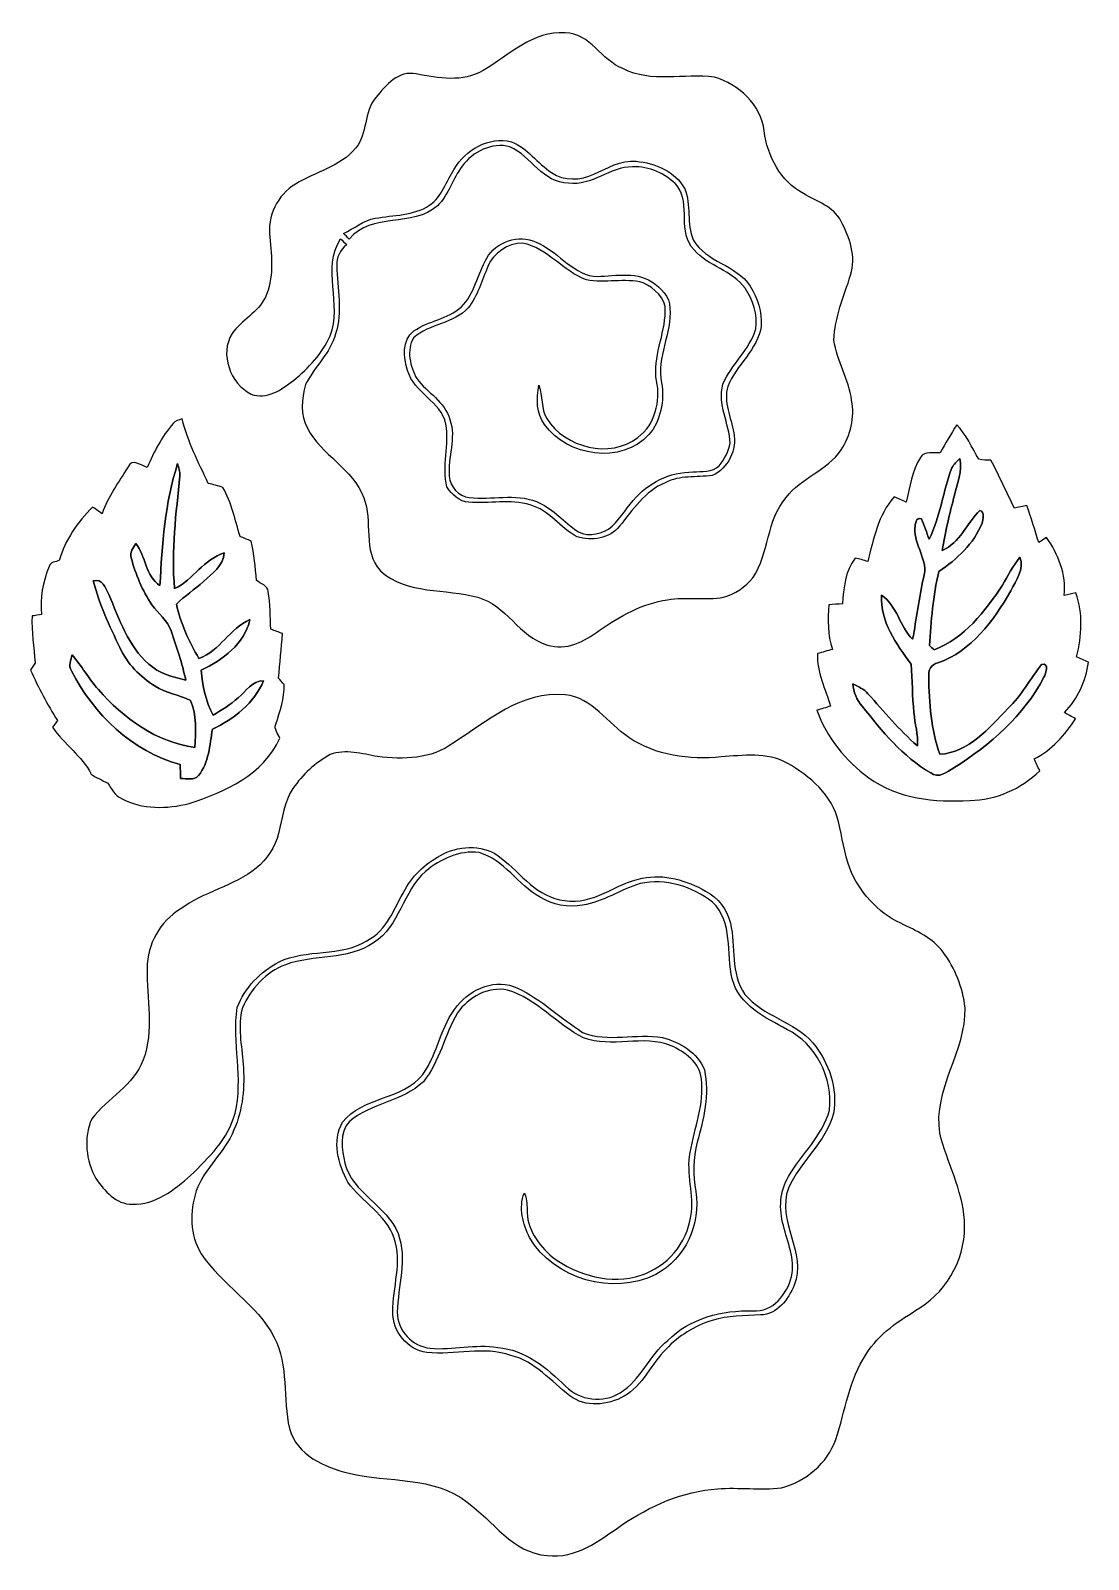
# Model space of a CAD drawing. Header units: centimetres. Extents: x -5.2 to 5.3, y -7.6 to 7.6.
import ezdxf

# ---------------------------------------------------------------- set-up
doc = ezdxf.new("R2010")
doc.units = ezdxf.units.CM
doc.header["$MEASUREMENT"] = 0
doc.layers.add('Camada 1', color=7, linetype='Continuous')

msp = doc.modelspace()

# ---------------------------------------------------------------- linework, layer by layer
at = {"layer": 'Camada 1', "color": 151}
for points, knots in [([(-0.74329, 7.19878), (-0.48753, 7.348), (-0.24765, 7.59459), (0.07126, 7.57166), (0.07126, 7.57166), (0.32173, 7.57096), (0.43003, 7.29826), (0.64557, 7.21606), (0.64557, 7.21606), (0.92886, 7.06861), (1.25341, 7.17091), (1.55468, 7.13176), (1.55468, 7.13176), (1.7974, 7.05801), (2.01894, 6.8587), (2.05139, 6.59659), (2.05139, 6.59659), (2.07892, 6.34471), (2.21402, 6.09669), (2.44122, 5.97322), (2.44122, 5.97322), (2.5714, 5.89455), (2.73861, 5.84694), (2.81235, 5.70123), (2.81235, 5.70123), (2.90054, 5.54002), (2.96791, 5.34563), (2.90936, 5.16254), (2.90936, 5.16254), (2.84409, 4.95053), (2.74884, 4.74098), (2.74319, 4.51555), (2.74319, 4.51555), (2.77318, 4.30847), (2.89065, 4.12574), (2.91994, 3.91795), (2.91994, 3.91795), (2.95239, 3.74896), (2.91007, 3.56834), (2.81622, 3.42511), (2.81622, 3.42511), (2.67828, 3.21839), (2.41723, 3.14959), (2.26976, 2.95134), (2.26976, 2.95134), (2.07151, 2.72486), (2.10114, 2.39572), (1.93745, 2.15159), (1.93745, 2.15159), (1.86372, 2.06021), (1.7593, 1.99178), (1.64711, 1.95826), (1.64711, 1.95826), (1.46261, 1.92899), (1.27458, 1.96391), (1.09007, 1.93462), (1.09007, 1.93462), (0.8403, 1.89583), (0.61312, 1.77411), (0.41063, 1.62736), (0.41063, 1.62736), (0.26458, 1.52011), (0.08008, 1.42205), (-0.10512, 1.48412), (-0.10512, 1.48412), (-0.38734, 1.56491), (-0.51328, 1.88241), (-0.79762, 1.95826), (-0.79762, 1.95826), (-1.11831, 2.04927), (-1.50071, 1.98225), (-1.76635, 2.22144), (-1.76635, 2.22144), (-1.94839, 2.42076), (-1.83832, 2.71533), (-1.93075, 2.94886), (-1.93075, 2.94886), (-2.03904, 3.23744), (-2.34984, 3.3729), (-2.49132, 3.63926), (-2.49132, 3.63926), (-2.5647, 3.77189), (-2.54881, 3.93312), (-2.51037, 4.07387), (-2.51037, 4.07387), (-2.42322, 4.24885), (-2.26342, 4.38396), (-2.21226, 4.57799), (-2.21226, 4.57799), (-2.13747, 4.79848), (-2.19779, 5.0299), (-2.19991, 5.25533), (-2.19991, 5.25533), (-2.20591, 5.33788), (-2.16534, 5.41267), (-2.1029, 5.46452), (-2.1029, 5.46452), (-2.12231, 5.48534), (-2.14241, 5.50545), (-2.16288, 5.52484), (-2.16288, 5.52484), (-2.35126, 5.22781), (-2.141, 4.87257), (-2.26625, 4.55965), (-2.26625, 4.55965), (-2.34032, 4.37973), (-2.48284, 4.23827), (-2.6296, 4.11514), (-2.6296, 4.11514), (-2.74672, 4.02271), (-2.8956, 3.92289), (-3.05187, 3.97862), (-3.05187, 3.97862), (-3.25649, 4.08552), (-3.36797, 4.3769), (-3.24097, 4.58082), (-3.24097, 4.58082), (-3.1443, 4.71416), (-2.98343, 4.79248), (-2.90865, 4.94312), (-2.90865, 4.94312), (-2.82504, 5.13045), (-2.84514, 5.34141), (-2.86456, 5.53931), (-2.86456, 5.53931), (-2.89277, 5.74428), (-2.79011, 5.96299), (-2.60984, 6.06636), (-2.60984, 6.06636), (-2.41406, 6.1909), (-2.16605, 6.23992), (-2.01188, 6.42408), (-2.01188, 6.42408), (-1.89089, 6.57014), (-1.9318, 6.78461), (-1.81115, 6.93067), (-1.81115, 6.93067), (-1.71272, 7.05202), (-1.58433, 7.20054), (-1.40899, 7.1635), (-1.40899, 7.1635), (-1.19062, 7.1187), (-0.9458, 7.07848), (-0.74329, 7.19878)], [0, 0, 0, 0, 0.02702703, 0.02702703, 0.02702703, 0.02702703, 0.05405405, 0.05405405, 0.05405405, 0.05405405, 0.08108108, 0.08108108, 0.08108108, 0.08108108, 0.10810811, 0.10810811, 0.10810811, 0.10810811, 0.13513514, 0.13513514, 0.13513514, 0.13513514, 0.16216216, 0.16216216, 0.16216216, 0.16216216, 0.18918919, 0.18918919, 0.18918919, 0.18918919, 0.21621622, 0.21621622, 0.21621622, 0.21621622, 0.24324324, 0.24324324, 0.24324324, 0.24324324, 0.27027027, 0.27027027, 0.27027027, 0.27027027, 0.2972973, 0.2972973, 0.2972973, 0.2972973, 0.32432432, 0.32432432, 0.32432432, 0.32432432, 0.35135135, 0.35135135, 0.35135135, 0.35135135, 0.37837838, 0.37837838, 0.37837838, 0.37837838, 0.40540541, 0.40540541, 0.40540541, 0.40540541, 0.43243243, 0.43243243, 0.43243243, 0.43243243, 0.45945946, 0.45945946, 0.45945946, 0.45945946, 0.48648649, 0.48648649, 0.48648649, 0.48648649, 0.51351351, 0.51351351, 0.51351351, 0.51351351, 0.54054054, 0.54054054, 0.54054054, 0.54054054, 0.56756757, 0.56756757, 0.56756757, 0.56756757, 0.59459459, 0.59459459, 0.59459459, 0.59459459, 0.62162162, 0.62162162, 0.62162162, 0.62162162, 0.64864865, 0.64864865, 0.64864865, 0.64864865, 0.67567568, 0.67567568, 0.67567568, 0.67567568, 0.7027027, 0.7027027, 0.7027027, 0.7027027, 0.72972973, 0.72972973, 0.72972973, 0.72972973, 0.75675676, 0.75675676, 0.75675676, 0.75675676, 0.78378378, 0.78378378, 0.78378378, 0.78378378, 0.81081081, 0.81081081, 0.81081081, 0.81081081, 0.83783784, 0.83783784, 0.83783784, 0.83783784, 0.86486486, 0.86486486, 0.86486486, 0.86486486, 0.89189189, 0.89189189, 0.89189189, 0.89189189, 0.91891892, 0.91891892, 0.91891892, 0.91891892, 0.94594595, 0.94594595, 0.94594595, 0.94594595, 1, 1, 1, 1]), ([(-1.03258, 6.2177), (-1.03258, 6.2177), (-1.03258, 6.2177), (-1.03258, 6.2177), (-1.03258, 6.2177), (-1.11054, 6.09599), (-1.15181, 5.94218), (-1.2774, 5.85786), (-1.2774, 5.85786), (-1.43615, 5.75132), (-1.63547, 5.76155), (-1.81609, 5.72805), (-1.81609, 5.72805), (-1.93428, 5.70864), (-2.02635, 5.62539), (-2.13254, 5.57671), (-2.13254, 5.57671), (-2.11384, 5.558), (-2.09479, 5.53966), (-2.07539, 5.52131), (-2.07539, 5.52131), (-1.85454, 5.79013), (-1.44604, 5.63068), (-1.19803, 5.85328), (-1.19803, 5.85328), (-1.08549, 5.96194), (-1.04916, 6.12315), (-0.95355, 6.24521), (-0.95355, 6.24521), (-0.84878, 6.39056), (-0.65722, 6.48511), (-0.478, 6.43924), (-0.478, 6.43924), (-0.2674, 6.34505), (-0.14887, 6.07694), (0.10583, 6.0773), (0.10583, 6.0773), (0.33619, 6.04343), (0.51469, 6.24275), (0.74048, 6.23922), (0.74048, 6.23922), (0.90699, 6.24628), (1.07244, 6.1722), (1.18533, 6.05155), (1.18533, 6.05155), (1.32679, 5.86598), (1.17968, 5.58341), (1.35466, 5.41372), (1.35466, 5.41372), (1.49401, 5.24827), (1.73284, 5.20982), (1.86019, 5.03132), (1.86019, 5.03132), (1.94274, 4.91737), (1.98542, 4.76885), (1.96603, 4.62845), (1.96603, 4.62845), (1.90923, 4.41783), (1.72013, 4.27743), (1.64041, 4.0774), (1.64041, 4.0774), (1.58433, 3.87738), (1.70285, 3.68757), (1.71202, 3.49074), (1.71202, 3.49074), (1.69509, 3.40854), (1.65629, 3.33092), (1.60338, 3.26636), (1.60338, 3.26636), (1.53317, 3.20075), (1.43016, 3.21274), (1.34231, 3.20498), (1.34231, 3.20498), (1.11478, 3.2064), (0.89181, 3.09703), (0.7486, 2.92099), (0.7486, 2.92099), (0.66533, 2.82645), (0.60395, 2.7111), (0.50129, 2.63489), (0.50129, 2.63489), (0.40181, 2.57844), (0.2607, 2.55517), (0.16581, 2.63277), (0.16581, 2.63277), (0.04197, 2.72908), (-0.06702, 2.84973), (-0.21412, 2.91146), (-0.21412, 2.91146), (-0.42827, 2.99473), (-0.6604, 2.92381), (-0.88194, 2.95098), (-0.88194, 2.95098), (-0.98707, 2.96228), (-1.0728, 3.05788), (-1.08055, 3.16159), (-1.08055, 3.16159), (-1.09889, 3.35068), (-1.00929, 3.54047), (-1.07456, 3.72604), (-1.07456, 3.72604), (-1.12535, 3.90313), (-1.29892, 3.9945), (-1.40404, 4.13315), (-1.40404, 4.13315), (-1.46861, 4.25238), (-1.51129, 4.41749), (-1.4351, 4.53955), (-1.4351, 4.53955), (-1.27987, 4.68171), (-1.0347, 4.67713), (-0.89181, 4.83834), (-0.89181, 4.83834), (-0.79798, 4.95935), (-0.75706, 5.10892), (-0.69744, 5.24756), (-0.69744, 5.24756), (-0.64347, 5.38302), (-0.49847, 5.48075), (-0.35312, 5.48004), (-0.35312, 5.48004), (-0.10371, 5.43418), (0.04867, 5.19782), (0.28222, 5.11703), (0.28222, 5.11703), (0.46813, 5.07612), (0.66286, 5.13856), (0.84737, 5.08635), (0.84737, 5.08635), (0.95603, 5.03237), (1.07738, 4.93572), (1.06574, 4.80024), (1.06574, 4.80024), (1.06539, 4.56706), (0.93873, 4.34728), (0.98036, 4.11198), (0.98036, 4.11198), (1.02129, 3.90947), (0.9659, 3.67524), (0.79445, 3.54753), (0.79445, 3.54753), (0.51399, 3.33304), (0.07231, 3.44699), (-0.11253, 3.7352), (-0.11253, 3.7352), (-0.17144, 3.83611), (-0.14993, 3.95958), (-0.18979, 4.06717), (-0.18979, 4.06717), (-0.21096, 3.93629), (-0.22119, 3.78707), (-0.13334, 3.67665), (-0.13334, 3.67665), (0.09243, 3.35879), (0.63112, 3.27659), (0.90487, 3.57681), (0.90487, 3.57681), (1.02164, 3.71792), (1.06079, 3.91337), (1.03046, 4.09187), (1.03046, 4.09187), (0.97437, 4.34586), (1.13488, 4.58187), (1.11159, 4.83551), (1.11159, 4.83551), (1.11794, 4.95194), (1.01811, 5.03273), (0.9338, 5.09551), (0.9338, 5.09551), (0.75881, 5.20805), (0.54468, 5.14667), (0.35172, 5.15055), (0.35172, 5.15055), (0.12452, 5.19219), (-0.01093, 5.40561), (-0.21695, 5.49134), (-0.21695, 5.49134), (-0.38946, 5.57176), (-0.61595, 5.49556), (-0.70908, 5.33082), (-0.70908, 5.33082), (-0.8001, 5.17243), (-0.8269, 4.97628), (-0.96237, 4.84433), (-0.96237, 4.84433), (-1.09573, 4.72439), (-1.28798, 4.70923), (-1.43262, 4.60798), (-1.43262, 4.60798), (-1.55434, 4.5166), (-1.53634, 4.34128), (-1.49506, 4.21286), (-1.49506, 4.21286), (-1.43333, 3.99167), (-1.16416, 3.90877), (-1.11407, 3.68158), (-1.11407, 3.68158), (-1.07702, 3.47486), (-1.15817, 3.26214), (-1.10418, 3.05647), (-1.10418, 3.05647), (-1.05657, 2.98131), (-0.98036, 2.909), (-0.88652, 2.90371), (-0.88652, 2.90371), (-0.68403, 2.88607), (-0.47554, 2.93758), (-0.27693, 2.87689), (-0.27693, 2.87689), (-0.08607, 2.82928), (0.02117, 2.64548), (0.19049, 2.56046), (0.19049, 2.56046), (0.33443, 2.51388), (0.51364, 2.54246), (0.6117, 2.66629), (0.6117, 2.66629), (0.74436, 2.82787), (0.8643, 3.01554), (1.06574, 3.09845), (1.06574, 3.09845), (1.21038, 3.175), (1.37688, 3.14819), (1.53246, 3.17005), (1.53246, 3.17005), (1.69157, 3.23778), (1.78328, 3.42723), (1.7473, 3.5948), (1.7473, 3.5948), (1.72084, 3.7465), (1.64324, 3.90065), (1.68875, 4.05623), (1.68875, 4.05623), (1.77165, 4.27107), (1.98683, 4.41888), (2.02035, 4.65561), (2.02035, 4.65561), (2.03059, 4.7946), (1.98649, 4.93606), (1.91135, 5.05249), (1.91135, 5.05249), (1.77446, 5.26696), (1.47214, 5.28954), (1.34408, 5.51285), (1.34408, 5.51285), (1.27706, 5.67407), (1.32537, 5.85927), (1.25976, 6.02051), (1.25976, 6.02051), (1.16769, 6.19478), (0.96343, 6.27698), (0.77611, 6.29462), (0.77611, 6.29462), (0.62442, 6.30836), (0.49072, 6.22618), (0.35772, 6.16654), (0.35772, 6.16654), (0.22542, 6.10551), (0.05927, 6.09564), (-0.06456, 6.18172), (-0.06456, 6.18172), (-0.20319, 6.27591), (-0.30268, 6.42584), (-0.46319, 6.48828), (-0.46319, 6.48828), (-0.6865, 6.54543), (-0.92075, 6.40856), (-1.03258, 6.2177)], [0, 0, 0, 0, 0.01470588, 0.01470588, 0.01470588, 0.01470588, 0.02941176, 0.02941176, 0.02941176, 0.02941176, 0.04411765, 0.04411765, 0.04411765, 0.04411765, 0.05882353, 0.05882353, 0.05882353, 0.05882353, 0.07352941, 0.07352941, 0.07352941, 0.07352941, 0.08823529, 0.08823529, 0.08823529, 0.08823529, 0.10294118, 0.10294118, 0.10294118, 0.10294118, 0.11764706, 0.11764706, 0.11764706, 0.11764706, 0.13235294, 0.13235294, 0.13235294, 0.13235294, 0.14705882, 0.14705882, 0.14705882, 0.14705882, 0.16176471, 0.16176471, 0.16176471, 0.16176471, 0.17647059, 0.17647059, 0.17647059, 0.17647059, 0.19117647, 0.19117647, 0.19117647, 0.19117647, 0.20588235, 0.20588235, 0.20588235, 0.20588235, 0.22058824, 0.22058824, 0.22058824, 0.22058824, 0.23529412, 0.23529412, 0.23529412, 0.23529412, 0.25, 0.25, 0.25, 0.25, 0.26470588, 0.26470588, 0.26470588, 0.26470588, 0.27941176, 0.27941176, 0.27941176, 0.27941176, 0.29411765, 0.29411765, 0.29411765, 0.29411765, 0.30882353, 0.30882353, 0.30882353, 0.30882353, 0.32352941, 0.32352941, 0.32352941, 0.32352941, 0.33823529, 0.33823529, 0.33823529, 0.33823529, 0.35294118, 0.35294118, 0.35294118, 0.35294118, 0.36764706, 0.36764706, 0.36764706, 0.36764706, 0.38235294, 0.38235294, 0.38235294, 0.38235294, 0.39705882, 0.39705882, 0.39705882, 0.39705882, 0.41176471, 0.41176471, 0.41176471, 0.41176471, 0.42647059, 0.42647059, 0.42647059, 0.42647059, 0.44117647, 0.44117647, 0.44117647, 0.44117647, 0.45588235, 0.45588235, 0.45588235, 0.45588235, 0.47058824, 0.47058824, 0.47058824, 0.47058824, 0.48529412, 0.48529412, 0.48529412, 0.48529412, 0.5, 0.5, 0.5, 0.5, 0.51470588, 0.51470588, 0.51470588, 0.51470588, 0.52941176, 0.52941176, 0.52941176, 0.52941176, 0.54411765, 0.54411765, 0.54411765, 0.54411765, 0.55882353, 0.55882353, 0.55882353, 0.55882353, 0.57352941, 0.57352941, 0.57352941, 0.57352941, 0.58823529, 0.58823529, 0.58823529, 0.58823529, 0.60294118, 0.60294118, 0.60294118, 0.60294118, 0.61764706, 0.61764706, 0.61764706, 0.61764706, 0.63235294, 0.63235294, 0.63235294, 0.63235294, 0.64705882, 0.64705882, 0.64705882, 0.64705882, 0.66176471, 0.66176471, 0.66176471, 0.66176471, 0.67647059, 0.67647059, 0.67647059, 0.67647059, 0.69117647, 0.69117647, 0.69117647, 0.69117647, 0.70588235, 0.70588235, 0.70588235, 0.70588235, 0.72058824, 0.72058824, 0.72058824, 0.72058824, 0.73529412, 0.73529412, 0.73529412, 0.73529412, 0.75, 0.75, 0.75, 0.75, 0.76470588, 0.76470588, 0.76470588, 0.76470588, 0.77941176, 0.77941176, 0.77941176, 0.77941176, 0.79411765, 0.79411765, 0.79411765, 0.79411765, 0.80882353, 0.80882353, 0.80882353, 0.80882353, 0.82352941, 0.82352941, 0.82352941, 0.82352941, 0.83823529, 0.83823529, 0.83823529, 0.83823529, 0.85294118, 0.85294118, 0.85294118, 0.85294118, 0.86764706, 0.86764706, 0.86764706, 0.86764706, 0.88235294, 0.88235294, 0.88235294, 0.88235294, 0.89705882, 0.89705882, 0.89705882, 0.89705882, 0.91176471, 0.91176471, 0.91176471, 0.91176471, 0.92647059, 0.92647059, 0.92647059, 0.92647059, 0.94117647, 0.94117647, 0.94117647, 0.94117647, 0.95588235, 0.95588235, 0.95588235, 0.95588235, 0.97058824, 0.97058824, 0.97058824, 0.97058824, 1, 1, 1, 1]), ([(-3.82729, 3.68687), (-3.80717, 3.71722), (-3.76907, 3.72109), (-3.73768, 3.73203), (-3.73768, 3.73203), (-3.68053, 3.50731), (-3.57575, 3.29917), (-3.47732, 3.09104), (-3.47732, 3.09104), (-3.4283, 3.07903), (-3.37889, 3.06811), (-3.33128, 3.05082), (-3.33128, 3.05082), (-3.2452, 2.90054), (-3.21168, 2.72732), (-3.15982, 2.56329), (-3.15982, 2.56329), (-3.12384, 2.54811), (-3.08751, 2.53293), (-3.05118, 2.51777), (-3.05118, 2.51777), (-3.02294, 2.38865), (-3.00884, 2.25707), (-2.9979, 2.12548), (-2.9979, 2.12548), (-2.95663, 2.09337), (-2.88748, 2.07644), (-2.88113, 2.01541), (-2.88113, 2.01541), (-2.8582, 1.89194), (-2.86526, 1.7653), (-2.85396, 1.64007), (-2.85396, 1.64007), (-2.81552, 1.6263), (-2.77741, 1.61183), (-2.73897, 1.59702), (-2.73897, 1.59702), (-2.75096, 1.44955), (-2.7626, 1.3021), (-2.78024, 1.155), (-2.78024, 1.155), (-2.76613, 1.13911), (-2.73719, 1.10771), (-2.72308, 1.09185), (-2.72308, 1.09185), (-2.7178, 0.95425), (-2.76472, 0.82515), (-2.80563, 0.69639), (-2.80563, 0.69639), (-2.82751, 0.64664), (-2.78236, 0.60218), (-2.76577, 0.55845), (-2.76577, 0.55845), (-2.92734, 0.19614), (-3.31045, 0.02329), (-3.66606, -0.09102), (-3.66606, -0.09102), (-3.88513, -0.14746), (-4.1349, -0.1538), (-4.33882, -0.04339), (-4.33882, -0.04339), (-4.40513, -0.0134), (-4.43934, 0.05291), (-4.4764, 0.11077), (-4.4764, 0.11077), (-4.53178, 0.13899), (-4.58964, 0.16333), (-4.64043, 0.19931), (-4.64043, 0.19931), (-4.73499, 0.38135), (-4.91067, 0.49847), (-5.02603, 0.6664), (-5.02603, 0.6664), (-5.01332, 0.68333), (-4.98863, 0.71683), (-4.97592, 0.73377), (-4.97592, 0.73377), (-5.07858, 0.89322), (-5.16819, 1.06079), (-5.24403, 1.23472), (-5.24403, 1.23472), (-5.23275, 1.25306), (-5.21017, 1.28939), (-5.19888, 1.30774), (-5.19888, 1.30774), (-5.21088, 1.46261), (-5.23733, 1.61678), (-5.22958, 1.7727), (-5.22958, 1.7727), (-5.20593, 1.77623), (-5.15902, 1.78293), (-5.13537, 1.78611), (-5.13537, 1.78611), (-5.15196, 1.94944), (-5.12375, 2.1149), (-5.05882, 2.26554), (-5.05882, 2.26554), (-5.04825, 2.31245), (-4.99392, 2.30964), (-4.95828, 2.3248), (-4.95828, 2.3248), (-4.90326, 2.53012), (-4.7759, 2.70686), (-4.62704, 2.85537), (-4.62704, 2.85537), (-4.59563, 2.83316), (-4.56388, 2.81094), (-4.53214, 2.7887), (-4.53214, 2.7887), (-4.47569, 2.95945), (-4.36774, 3.10444), (-4.2746, 3.25578), (-4.2746, 3.25578), (-4.23932, 3.34785), (-4.14301, 3.26813), (-4.0834, 3.24872), (-4.0834, 3.24872), (-4.01884, 3.40571), (-3.9377, 3.55776), (-3.82729, 3.68687)], [0, 0, 0, 0, 0.03225806, 0.03225806, 0.03225806, 0.03225806, 0.06451613, 0.06451613, 0.06451613, 0.06451613, 0.09677419, 0.09677419, 0.09677419, 0.09677419, 0.12903226, 0.12903226, 0.12903226, 0.12903226, 0.16129032, 0.16129032, 0.16129032, 0.16129032, 0.19354839, 0.19354839, 0.19354839, 0.19354839, 0.22580645, 0.22580645, 0.22580645, 0.22580645, 0.25806452, 0.25806452, 0.25806452, 0.25806452, 0.29032258, 0.29032258, 0.29032258, 0.29032258, 0.32258065, 0.32258065, 0.32258065, 0.32258065, 0.35483871, 0.35483871, 0.35483871, 0.35483871, 0.38709677, 0.38709677, 0.38709677, 0.38709677, 0.41935484, 0.41935484, 0.41935484, 0.41935484, 0.4516129, 0.4516129, 0.4516129, 0.4516129, 0.48387097, 0.48387097, 0.48387097, 0.48387097, 0.51612903, 0.51612903, 0.51612903, 0.51612903, 0.5483871, 0.5483871, 0.5483871, 0.5483871, 0.58064516, 0.58064516, 0.58064516, 0.58064516, 0.61290323, 0.61290323, 0.61290323, 0.61290323, 0.64516129, 0.64516129, 0.64516129, 0.64516129, 0.67741935, 0.67741935, 0.67741935, 0.67741935, 0.70967742, 0.70967742, 0.70967742, 0.70967742, 0.74193548, 0.74193548, 0.74193548, 0.74193548, 0.77419355, 0.77419355, 0.77419355, 0.77419355, 0.80645161, 0.80645161, 0.80645161, 0.80645161, 0.83870968, 0.83870968, 0.83870968, 0.83870968, 0.87096774, 0.87096774, 0.87096774, 0.87096774, 0.90322581, 0.90322581, 0.90322581, 0.90322581, 0.93548387, 0.93548387, 0.93548387, 0.93548387, 1, 1, 1, 1]), ([(3.96451, 3.67417), (4.06082, 3.57611), (4.11373, 3.44874), (4.18358, 3.33269), (4.18358, 3.33269), (4.22134, 3.31752), (4.26437, 3.32422), (4.30459, 3.3221), (4.30459, 3.3221), (4.38784, 3.16583), (4.45981, 3.00426), (4.53884, 2.84621), (4.53884, 2.84621), (4.56952, 2.85255), (4.63055, 2.86597), (4.6609, 2.87231), (4.6609, 2.87231), (4.705, 2.75061), (4.74098, 2.62607), (4.78013, 2.5026), (4.78013, 2.5026), (4.79918, 2.51529), (4.83729, 2.54141), (4.85634, 2.5541), (4.85634, 2.5541), (4.97592, 2.3876), (5.05354, 2.18475), (5.03449, 1.97696), (5.03449, 1.97696), (5.07259, 1.98578), (5.11104, 1.99424), (5.1495, 2.00271), (5.1495, 2.00271), (5.2204, 1.79599), (5.21194, 1.57551), (5.15479, 1.36666), (5.15479, 1.36666), (5.1943, 1.34902), (5.23416, 1.33103), (5.27402, 1.31304), (5.27402, 1.31304), (5.25251, 1.12253), (5.16573, 0.95108), (5.0359, 0.81173), (5.0359, 0.81173), (5.07223, 0.79162), (5.10857, 0.77152), (5.1449, 0.7507), (5.1449, 0.7507), (5.03943, 0.58985), (4.91243, 0.4378), (4.73569, 0.35243), (4.73569, 0.35243), (4.75368, 0.31291), (4.77131, 0.2734), (4.78966, 0.23354), (4.78966, 0.23354), (4.60621, 0.05221), (4.35327, -0.05715), (4.09468, -0.06244), (4.09468, -0.06244), (3.74896, -0.08254), (3.37855, -0.04585), (3.08997, 0.16262), (3.08997, 0.16262), (2.86103, 0.33267), (2.67158, 0.5662), (2.57245, 0.83502), (2.57245, 0.83502), (2.61832, 0.84878), (2.66417, 0.86254), (2.71003, 0.87595), (2.71003, 0.87595), (2.65994, 1.0488), (2.57174, 1.2132), (2.58092, 1.39876), (2.58092, 1.39876), (2.62995, 1.41286), (2.67935, 1.42662), (2.72873, 1.44039), (2.72873, 1.44039), (2.6797, 1.58396), (2.68181, 1.73601), (2.69239, 1.88524), (2.69239, 1.88524), (2.73755, 1.88806), (2.78306, 1.89089), (2.82857, 1.89371), (2.82857, 1.89371), (2.84056, 2.04964), (2.85362, 2.21967), (2.95485, 2.34667), (2.95485, 2.34667), (2.9979, 2.34173), (3.03988, 2.32798), (3.08115, 2.31422), (3.08115, 2.31422), (3.13584, 2.53824), (3.18381, 2.77917), (3.34256, 2.95627), (3.34256, 2.95627), (3.38242, 2.93899), (3.42299, 2.92206), (3.46321, 2.90476), (3.46321, 2.90476), (3.50061, 3.05505), (3.51542, 3.21804), (3.60432, 3.34926), (3.60432, 3.34926), (3.64489, 3.41841), (3.7352, 3.38878), (3.80118, 3.39478), (3.80118, 3.39478), (3.85304, 3.48933), (3.90735, 3.58245), (3.96451, 3.67417)], [0, 0, 0, 0, 0.03333333, 0.03333333, 0.03333333, 0.03333333, 0.06666667, 0.06666667, 0.06666667, 0.06666667, 0.1, 0.1, 0.1, 0.1, 0.13333333, 0.13333333, 0.13333333, 0.13333333, 0.16666667, 0.16666667, 0.16666667, 0.16666667, 0.2, 0.2, 0.2, 0.2, 0.23333333, 0.23333333, 0.23333333, 0.23333333, 0.26666667, 0.26666667, 0.26666667, 0.26666667, 0.3, 0.3, 0.3, 0.3, 0.33333333, 0.33333333, 0.33333333, 0.33333333, 0.36666667, 0.36666667, 0.36666667, 0.36666667, 0.4, 0.4, 0.4, 0.4, 0.43333333, 0.43333333, 0.43333333, 0.43333333, 0.46666667, 0.46666667, 0.46666667, 0.46666667, 0.5, 0.5, 0.5, 0.5, 0.53333333, 0.53333333, 0.53333333, 0.53333333, 0.56666667, 0.56666667, 0.56666667, 0.56666667, 0.6, 0.6, 0.6, 0.6, 0.63333333, 0.63333333, 0.63333333, 0.63333333, 0.66666667, 0.66666667, 0.66666667, 0.66666667, 0.7, 0.7, 0.7, 0.7, 0.73333333, 0.73333333, 0.73333333, 0.73333333, 0.76666667, 0.76666667, 0.76666667, 0.76666667, 0.8, 0.8, 0.8, 0.8, 0.83333333, 0.83333333, 0.83333333, 0.83333333, 0.86666667, 0.86666667, 0.86666667, 0.86666667, 0.9, 0.9, 0.9, 0.9, 0.93333333, 0.93333333, 0.93333333, 0.93333333, 1, 1, 1, 1]), ([(-3.95781, 2.07503), (-3.95781, 2.07503), (-3.95781, 2.07503), (-3.95781, 2.07503), (-3.95781, 2.07503), (-4.10527, 2.16958), (-4.09609, 2.36607), (-4.19876, 2.49449), (-4.19876, 2.49449), (-4.21957, 2.45039), (-4.26578, 2.40417), (-4.24356, 2.35126), (-4.24356, 2.35126), (-4.1991, 2.18651), (-4.13385, 2.02494), (-4.03684, 1.88419), (-4.03684, 1.88419), (-3.97581, 1.79528), (-3.8809, 1.72895), (-3.84562, 1.62382), (-3.84562, 1.62382), (-3.7906, 1.46332), (-3.73732, 1.3014), (-3.70099, 1.13524), (-3.70099, 1.13524), (-3.83151, 1.16628), (-3.96804, 1.2012), (-4.06929, 1.29504), (-4.06929, 1.29504), (-4.27743, 1.47355), (-4.35892, 1.74519), (-4.46758, 1.98683), (-4.46758, 1.98683), (-4.50074, 2.04998), (-4.52966, 2.14841), (-4.62104, 2.12195), (-4.62104, 2.12195), (-4.5614, 1.89089), (-4.45947, 1.67428), (-4.35751, 1.45944), (-4.35751, 1.45944), (-4.28271, 1.29928), (-4.15395, 1.16804), (-4.00578, 1.07385), (-4.00578, 1.07385), (-3.89924, 1.004), (-3.76872, 0.98953), (-3.65548, 0.9338), (-3.65548, 0.9338), (-3.58739, 0.78809), (-3.60291, 0.62159), (-3.61138, 0.46567), (-3.61138, 0.46567), (-3.99204, 0.51893), (-4.32399, 0.75459), (-4.56952, 1.0414), (-4.56952, 1.0414), (-4.66653, 1.14864), (-4.73604, 1.27669), (-4.83022, 1.38606), (-4.83022, 1.38606), (-4.84433, 1.3349), (-4.87009, 1.27811), (-4.8387, 1.22765), (-4.8387, 1.22765), (-4.61539, 0.79516), (-4.23509, 0.42438), (-3.75603, 0.29562), (-3.75603, 0.29562), (-3.75496, 0.2494), (-3.75391, 0.20284), (-3.75284, 0.15628), (-3.75284, 0.15628), (-3.69393, 0.15945), (-3.61843, 0.13299), (-3.57433, 0.18555), (-3.57433, 0.18555), (-3.47132, 0.31574), (-3.4618, 0.48894), (-3.43641, 0.64628), (-3.43641, 0.64628), (-3.22367, 0.74612), (-3.01837, 0.90699), (-2.927, 1.12854), (-2.927, 1.12854), (-3.04095, 1.12713), (-3.10268, 1.02551), (-3.18028, 0.95885), (-3.18028, 0.95885), (-3.25542, 0.89076), (-3.34327, 0.83925), (-3.42935, 0.78598), (-3.42935, 0.78598), (-3.50166, 0.92463), (-3.53871, 1.07809), (-3.54753, 1.23367), (-3.54753, 1.23367), (-3.33762, 1.33244), (-3.11326, 1.49647), (-3.06422, 1.73637), (-3.06422, 1.73637), (-3.26178, 1.64923), (-3.36125, 1.42699), (-3.56975, 1.35042), (-3.56975, 1.35042), (-3.6703, 1.51694), (-3.75179, 1.70074), (-3.79377, 1.89052), (-3.79377, 1.89052), (-3.71052, 1.97272), (-3.61173, 2.03658), (-3.52531, 2.11525), (-3.52531, 2.11525), (-3.43958, 2.19569), (-3.32668, 2.27047), (-3.31857, 2.39959), (-3.31857, 2.39959), (-3.52142, 2.34032), (-3.62513, 2.1343), (-3.81141, 2.0447), (-3.81141, 2.0447), (-3.84986, 2.41935), (-3.79448, 2.79505), (-3.76025, 3.16759), (-3.76025, 3.16759), (-3.75742, 3.20886), (-3.77296, 3.24872), (-3.78213, 3.28789), (-3.78213, 3.28789), (-3.90877, 2.89772), (-3.93522, 2.4825), (-3.95781, 2.07503)], [0, 0, 0, 0, 0.02941176, 0.02941176, 0.02941176, 0.02941176, 0.05882353, 0.05882353, 0.05882353, 0.05882353, 0.08823529, 0.08823529, 0.08823529, 0.08823529, 0.11764706, 0.11764706, 0.11764706, 0.11764706, 0.14705882, 0.14705882, 0.14705882, 0.14705882, 0.17647059, 0.17647059, 0.17647059, 0.17647059, 0.20588235, 0.20588235, 0.20588235, 0.20588235, 0.23529412, 0.23529412, 0.23529412, 0.23529412, 0.26470588, 0.26470588, 0.26470588, 0.26470588, 0.29411765, 0.29411765, 0.29411765, 0.29411765, 0.32352941, 0.32352941, 0.32352941, 0.32352941, 0.35294118, 0.35294118, 0.35294118, 0.35294118, 0.38235294, 0.38235294, 0.38235294, 0.38235294, 0.41176471, 0.41176471, 0.41176471, 0.41176471, 0.44117647, 0.44117647, 0.44117647, 0.44117647, 0.47058824, 0.47058824, 0.47058824, 0.47058824, 0.5, 0.5, 0.5, 0.5, 0.52941176, 0.52941176, 0.52941176, 0.52941176, 0.55882353, 0.55882353, 0.55882353, 0.55882353, 0.58823529, 0.58823529, 0.58823529, 0.58823529, 0.61764706, 0.61764706, 0.61764706, 0.61764706, 0.64705882, 0.64705882, 0.64705882, 0.64705882, 0.67647059, 0.67647059, 0.67647059, 0.67647059, 0.70588235, 0.70588235, 0.70588235, 0.70588235, 0.73529412, 0.73529412, 0.73529412, 0.73529412, 0.76470588, 0.76470588, 0.76470588, 0.76470588, 0.79411765, 0.79411765, 0.79411765, 0.79411765, 0.82352941, 0.82352941, 0.82352941, 0.82352941, 0.85294118, 0.85294118, 0.85294118, 0.85294118, 0.88235294, 0.88235294, 0.88235294, 0.88235294, 0.91176471, 0.91176471, 0.91176471, 0.91176471, 0.94117647, 0.94117647, 0.94117647, 0.94117647, 1, 1, 1, 1]), ([(3.91617, 3.24731), (3.91617, 3.24731), (3.91617, 3.24731), (3.91617, 3.24731), (3.91617, 3.24731), (3.82658, 3.01483), (3.80259, 2.75872), (3.6904, 2.53505), (3.6904, 2.53505), (3.66535, 2.60278), (3.64418, 2.67229), (3.61421, 2.73826), (3.61421, 2.73826), (3.55669, 2.76083), (3.55318, 2.68605), (3.54929, 2.64759), (3.54929, 2.64759), (3.53835, 2.47402), (3.68969, 2.32516), (3.63395, 2.15018), (3.63395, 2.15018), (3.58739, 1.94909), (3.56551, 1.74342), (3.52602, 1.54094), (3.52602, 1.54094), (3.39724, 1.66933), (3.37078, 1.87537), (3.21697, 1.97908), (3.21697, 1.97908), (3.2018, 1.71555), (3.36337, 1.49577), (3.51084, 1.2947), (3.51084, 1.2947), (3.52565, 1.13417), (3.52142, 0.97225), (3.53942, 0.81173), (3.53942, 0.81173), (3.54576, 0.70167), (3.58527, 0.59407), (3.57328, 0.48294), (3.57328, 0.48294), (3.3916, 0.63675), (3.24343, 0.82444), (3.08222, 0.99835), (3.08222, 0.99835), (3.042, 1.04563), (2.98591, 1.0728), (2.93088, 1.09784), (2.93088, 1.09784), (2.93863, 1.01528), (2.96969, 0.93802), (3.02506, 0.87558), (3.02506, 0.87558), (3.22121, 0.62723), (3.42793, 0.37253), (3.70592, 0.21237), (3.70592, 0.21237), (3.78354, 0.15098), (3.8682, 0.22472), (3.937, 0.26246), (3.937, 0.26246), (4.29612, 0.49142), (4.63408, 0.78139), (4.832, 1.16451), (4.832, 1.16451), (4.8521, 1.20297), (4.88667, 1.30915), (4.80905, 1.29117), (4.80905, 1.29117), (4.6944, 1.14757), (4.60974, 0.98036), (4.47357, 0.85372), (4.47357, 0.85372), (4.28659, 0.66004), (4.0834, 0.4131), (3.79518, 0.39758), (3.79518, 0.39758), (3.71086, 0.64452), (3.68899, 0.90805), (3.68723, 1.16699), (3.68723, 1.16699), (3.67946, 1.23048), (3.71016, 1.29433), (3.77718, 1.30668), (3.77718, 1.30668), (4.11339, 1.42275), (4.33105, 1.7279), (4.50391, 2.02177), (4.50391, 2.02177), (4.55329, 2.12548), (4.63656, 2.23767), (4.59351, 2.35761), (4.59351, 2.35761), (4.52296, 2.27259), (4.47392, 2.17346), (4.41819, 2.07856), (4.41819, 2.07856), (4.24744, 1.81856), (4.03859, 1.55081), (3.73979, 1.43615), (3.73979, 1.43615), (3.72816, 1.44638), (3.70521, 1.46719), (3.69393, 1.47778), (3.69393, 1.47778), (3.70981, 1.72402), (3.72886, 1.97414), (3.78741, 2.21473), (3.78741, 2.21473), (3.96769, 2.3368), (4.13349, 2.49025), (4.2171, 2.69662), (4.2171, 2.69662), (4.22663, 2.73473), (4.24532, 2.80634), (4.19593, 2.82222), (4.19593, 2.82222), (4.06435, 2.69592), (3.99837, 2.49977), (3.81987, 2.42534), (3.81987, 2.42534), (3.84986, 2.6102), (3.89607, 2.79223), (3.94124, 2.9739), (3.94124, 2.9739), (3.96945, 3.0935), (4.02132, 3.21415), (3.99661, 3.3394), (3.99661, 3.3394), (3.96628, 3.31187), (3.93912, 3.28117), (3.91617, 3.24731)], [0, 0, 0, 0, 0.02941176, 0.02941176, 0.02941176, 0.02941176, 0.05882353, 0.05882353, 0.05882353, 0.05882353, 0.08823529, 0.08823529, 0.08823529, 0.08823529, 0.11764706, 0.11764706, 0.11764706, 0.11764706, 0.14705882, 0.14705882, 0.14705882, 0.14705882, 0.17647059, 0.17647059, 0.17647059, 0.17647059, 0.20588235, 0.20588235, 0.20588235, 0.20588235, 0.23529412, 0.23529412, 0.23529412, 0.23529412, 0.26470588, 0.26470588, 0.26470588, 0.26470588, 0.29411765, 0.29411765, 0.29411765, 0.29411765, 0.32352941, 0.32352941, 0.32352941, 0.32352941, 0.35294118, 0.35294118, 0.35294118, 0.35294118, 0.38235294, 0.38235294, 0.38235294, 0.38235294, 0.41176471, 0.41176471, 0.41176471, 0.41176471, 0.44117647, 0.44117647, 0.44117647, 0.44117647, 0.47058824, 0.47058824, 0.47058824, 0.47058824, 0.5, 0.5, 0.5, 0.5, 0.52941176, 0.52941176, 0.52941176, 0.52941176, 0.55882353, 0.55882353, 0.55882353, 0.55882353, 0.58823529, 0.58823529, 0.58823529, 0.58823529, 0.61764706, 0.61764706, 0.61764706, 0.61764706, 0.64705882, 0.64705882, 0.64705882, 0.64705882, 0.67647059, 0.67647059, 0.67647059, 0.67647059, 0.70588235, 0.70588235, 0.70588235, 0.70588235, 0.73529412, 0.73529412, 0.73529412, 0.73529412, 0.76470588, 0.76470588, 0.76470588, 0.76470588, 0.79411765, 0.79411765, 0.79411765, 0.79411765, 0.82352941, 0.82352941, 0.82352941, 0.82352941, 0.85294118, 0.85294118, 0.85294118, 0.85294118, 0.88235294, 0.88235294, 0.88235294, 0.88235294, 0.91176471, 0.91176471, 0.91176471, 0.91176471, 0.94117647, 0.94117647, 0.94117647, 0.94117647, 1, 1, 1, 1]), ([(-1.04315, 0.50799), (-0.70414, 0.72319), (-0.35984, 1.03328), (0.07055, 0.98812), (0.07055, 0.98812), (0.345, 0.96061), (0.49072, 0.70309), (0.70484, 0.56549), (0.70484, 0.56549), (0.96979, 0.38135), (1.3081, 0.34183), (1.62243, 0.37076), (1.62243, 0.37076), (1.84043, 0.38629), (2.07785, 0.42121), (2.27753, 0.30902), (2.27753, 0.30902), (2.50647, 0.18274), (2.72732, -0.01057), (2.7894, -0.27552), (2.7894, -0.27552), (2.83033, -0.42757), (2.84232, -0.58702), (2.90018, -0.73413), (2.90018, -0.73413), (2.99507, -0.97084), (3.17675, -1.17369), (3.40818, -1.28376), (3.40818, -1.28376), (3.56164, -1.35607), (3.72463, -1.42909), (3.82905, -1.56951), (3.82905, -1.56951), (3.94723, -1.73036), (4.02554, -1.9251), (4.04812, -2.12372), (4.04812, -2.12372), (4.05977, -2.55588), (3.72779, -2.93193), (3.79694, -3.37114), (3.79694, -3.37114), (3.86574, -3.66289), (4.02342, -3.93312), (4.04035, -4.23721), (4.04035, -4.23721), (4.06681, -4.58011), (3.88654, -4.92619), (3.59621, -5.10857), (3.59621, -5.10857), (3.39724, -5.2338), (3.18876, -5.36292), (3.06387, -5.5693), (3.06387, -5.5693), (2.89102, -5.82188), (2.85855, -6.13304), (2.76153, -6.41631), (2.76153, -6.41631), (2.67828, -6.65444), (2.46486, -6.83648), (2.22179, -6.89645), (2.22179, -6.89645), (2.01153, -6.92396), (1.79882, -6.88974), (1.5875, -6.90845), (1.5875, -6.90845), (1.24213, -6.93032), (0.91581, -7.07707), (0.63253, -7.26934), (0.63253, -7.26934), (0.4131, -7.42068), (0.17673, -7.60976), (-0.10829, -7.57061), (-0.10829, -7.57061), (-0.45332, -7.54698), (-0.64557, -7.22417), (-0.90382, -7.04037), (-0.90382, -7.04037), (-1.23684, -6.77827), (-1.68768, -6.84671), (-2.07715, -6.75286), (-2.07715, -6.75286), (-2.31985, -6.69466), (-2.59785, -6.57224), (-2.66946, -6.30872), (-2.66946, -6.30872), (-2.74143, -6.01098), (-2.67299, -5.68184), (-2.82081, -5.40173), (-2.82081, -5.40173), (-2.99473, -5.06942), (-3.34432, -4.87961), (-3.54682, -4.56917), (-3.54682, -4.56917), (-3.66253, -4.38326), (-3.66182, -4.14867), (-3.59657, -3.94545), (-3.59657, -3.94545), (-3.51613, -3.71722), (-3.31257, -3.56164), (-3.22262, -3.33833), (-3.22262, -3.33833), (-3.13019, -3.13372), (-3.11502, -2.90405), (-3.12949, -2.68323), (-3.12949, -2.68323), (-3.14395, -2.49802), (-3.18947, -2.30752), (-3.13725, -2.12443), (-3.13725, -2.12443), (-3.05576, -1.93533), (-2.90405, -1.77058), (-2.70968, -1.69509), (-2.70968, -1.69509), (-2.425, -1.59173), (-2.09408, -1.65488), (-1.83409, -1.47813), (-1.83409, -1.47813), (-1.56951, -1.31444), (-1.54552, -0.96307), (-1.31585, -0.76694), (-1.31585, -0.76694), (-1.17157, -0.64523), (-0.9779, -0.55386), (-0.78527, -0.58032), (-0.78527, -0.58032), (-0.53233, -0.64981), (-0.4004, -0.90416), (-0.17709, -1.02376), (-0.17709, -1.02376), (-0.05221, -1.10067), (0.09983, -1.13171), (0.24448, -1.10348), (0.24448, -1.10348), (0.44944, -1.07244), (0.62123, -0.94614), (0.81774, -0.88864), (0.81774, -0.88864), (1.0682, -0.83114), (1.33667, -0.91756), (1.53492, -1.07314), (1.53492, -1.07314), (1.74837, -1.27), (1.66863, -1.58326), (1.73214, -1.83585), (1.73214, -1.83585), (1.79987, -2.0962), (2.05987, -2.22074), (2.27612, -2.3389), (2.27612, -2.3389), (2.56716, -2.48072), (2.73507, -2.82468), (2.69945, -3.14077), (2.69945, -3.14077), (2.63065, -3.39619), (2.42322, -3.57786), (2.29305, -3.80047), (2.29305, -3.80047), (2.2038, -3.94511), (2.19533, -4.1275), (2.24155, -4.288), (2.24155, -4.288), (2.27929, -4.45452), (2.36114, -4.62209), (2.32163, -4.79602), (2.32163, -4.79602), (2.27824, -4.9717), (2.13676, -5.15372), (1.93781, -5.13749), (1.93781, -5.13749), (1.63335, -5.13045), (1.31163, -5.20876), (1.0922, -5.43172), (1.0922, -5.43172), (0.90699, -5.58058), (0.82373, -5.82577), (0.61877, -5.95241), (0.61877, -5.95241), (0.44944, -6.0593), (0.2159, -6.02933), (0.0762, -5.8868), (0.0762, -5.8868), (-0.11077, -5.70583), (-0.32737, -5.52309), (-0.59831, -5.50192), (-0.59831, -5.50192), (-0.82232, -5.46452), (-1.04634, -5.53084), (-1.27, -5.50969), (-1.27, -5.50969), (-1.4485, -5.49275), (-1.59773, -5.33188), (-1.59773, -5.15196), (-1.59773, -5.15196), (-1.59349, -4.89232), (-1.49506, -4.62314), (-1.59066, -4.3695), (-1.59066, -4.3695), (-1.70003, -4.08622), (-2.0454, -3.9698), (-2.11949, -3.66783), (-2.11949, -3.66783), (-2.14948, -3.53377), (-2.17523, -3.36973), (-2.07751, -3.25649), (-2.07751, -3.25649), (-1.86195, -3.07092), (-1.54515, -3.05929), (-1.33879, -2.85925), (-1.33879, -2.85925), (-1.17369, -2.65959), (-1.12923, -2.3943), (-1.00047, -2.17452), (-1.00047, -2.17452), (-0.889, -2.02106), (-0.69673, -1.90641), (-0.50165, -1.94804), (-0.50165, -1.94804), (-0.20954, -2.03588), (-0.01305, -2.28952), (0.25364, -2.42393), (0.25364, -2.42393), (0.53374, -2.52764), (0.84632, -2.38831), (1.12501, -2.50084), (1.12501, -2.50084), (1.26118, -2.56363), (1.41005, -2.66593), (1.42558, -2.82892), (1.42558, -2.82892), (1.45803, -3.07903), (1.35573, -3.31857), (1.3155, -3.56164), (1.3155, -3.56164), (1.27, -3.7726), (1.35995, -3.98497), (1.32045, -4.19664), (1.32045, -4.19664), (1.28376, -4.46475), (1.08444, -4.70146), (0.82585, -4.78189), (0.82585, -4.78189), (0.52634, -4.88738), (0.19332, -4.7826), (-0.05503, -4.60304), (-0.05503, -4.60304), (-0.19156, -4.48344), (-0.31503, -4.31694), (-0.30726, -4.12679), (-0.30726, -4.12679), (-0.30938, -4.07175), (-0.30762, -4.01496), (-0.33584, -3.96592), (-0.33584, -3.96592), (-0.39263, -4.11302), (-0.35102, -4.2746), (-0.28222, -4.40972), (-0.28222, -4.40972), (-0.0388, -4.82247), (0.54539, -4.99109), (0.97155, -4.77519), (0.97155, -4.77519), (1.26753, -4.62421), (1.42098, -4.27143), (1.37089, -3.9497), (1.37089, -3.9497), (1.34479, -3.78741), (1.33843, -3.61984), (1.38394, -3.46039), (1.38394, -3.46039), (1.4478, -3.22826), (1.50847, -2.98238), (1.4552, -2.74214), (1.4552, -2.74214), (1.39135, -2.56962), (1.21072, -2.46379), (1.03964, -2.42005), (1.03964, -2.42005), (0.77681, -2.37101), (0.49742, -2.47438), (0.24341, -2.36819), (0.24341, -2.36819), (0.02433, -2.22708), (-0.1651, -2.03799), (-0.40393, -1.92792), (-0.40393, -1.92792), (-0.61207, -1.82491), (-0.86184, -1.9325), (-1.00047, -2.10078), (-1.00047, -2.10078), (-1.16662, -2.30152), (-1.19238, -2.57668), (-1.34267, -2.78623), (-1.34267, -2.78623), (-1.54622, -3.04236), (-1.94239, -3.00426), (-2.14312, -3.26214), (-2.14312, -3.26214), (-2.2479, -3.4484), (-2.18581, -3.68053), (-2.08986, -3.85762), (-2.08986, -3.85762), (-1.94944, -4.05377), (-1.71097, -4.17724), (-1.62736, -4.41466), (-1.62736, -4.41466), (-1.54657, -4.65525), (-1.64358, -4.90466), (-1.64253, -5.14914), (-1.64253, -5.14914), (-1.6457, -5.34175), (-1.49684, -5.5252), (-1.30386, -5.55096), (-1.30386, -5.55096), (-1.02551, -5.58375), (-0.73907, -5.48393), (-0.46743, -5.58165), (-0.46743, -5.58165), (-0.22684, -5.63879), (-0.06984, -5.84059), (0.11852, -5.98275), (0.11852, -5.98275), (0.2734, -6.10129), (0.49459, -6.07835), (0.65687, -5.98735), (0.65687, -5.98735), (0.84454, -5.87903), (0.92463, -5.6649), (1.07526, -5.5185), (1.07526, -5.5185), (1.19979, -5.38514), (1.3596, -5.28813), (1.53282, -5.23205), (1.53282, -5.23205), (1.68839, -5.1823), (1.85384, -5.19289), (2.01436, -5.17735), (2.01436, -5.17735), (2.18052, -5.17842), (2.28952, -5.02072), (2.34879, -4.88385), (2.34879, -4.88385), (2.47755, -4.5593), (2.16887, -4.2432), (2.29164, -3.91653), (2.29164, -3.91653), (2.4077, -3.65054), (2.66312, -3.46251), (2.73931, -3.17534), (2.73931, -3.17534), (2.78306, -2.92452), (2.69309, -2.66559), (2.53541, -2.4712), (2.53541, -2.4712), (2.34843, -2.25953), (2.0387, -2.2098), (1.85914, -1.99002), (1.85914, -1.99002), (1.71026, -1.78223), (1.77058, -1.51659), (1.71379, -1.28198), (1.71379, -1.28198), (1.6838, -1.14582), (1.58925, -1.02941), (1.4679, -0.96343), (1.4679, -0.96343), (1.27916, -0.85619), (1.05516, -0.7888), (0.83819, -0.83609), (0.83819, -0.83609), (0.57255, -0.8844), (0.35031, -1.10842), (0.06597, -1.05728), (0.06597, -1.05728), (-0.20496, -1.02975), (-0.36653, -0.79092), (-0.56409, -0.63465), (-0.56409, -0.63465), (-0.72319, -0.50095), (-0.95849, -0.50553), (-1.13911, -0.59195), (-1.13911, -0.59195), (-1.29433, -0.67415), (-1.43756, -0.79021), (-1.52082, -0.94755), (-1.52082, -0.94755), (-1.62665, -1.12994), (-1.69757, -1.35714), (-1.90076, -1.45625), (-1.90076, -1.45625), (-2.16464, -1.62312), (-2.49907, -1.53212), (-2.77388, -1.66792), (-2.77388, -1.66792), (-2.9598, -1.76283), (-3.11396, -1.92617), (-3.18981, -2.1209), (-3.18981, -2.1209), (-3.24238, -2.46909), (-3.12384, -2.82645), (-3.21132, -3.17324), (-3.21132, -3.17324), (-3.27659, -3.42652), (-3.4731, -3.61385), (-3.65266, -3.79165), (-3.65266, -3.79165), (-3.81599, -3.931), (-4.00473, -4.08798), (-4.23228, -4.07811), (-4.23228, -4.07811), (-4.39454, -4.07811), (-4.50814, -3.94404), (-4.59422, -3.82305), (-4.59422, -3.82305), (-4.6937, -3.64701), (-4.71981, -3.41595), (-4.6362, -3.22896), (-4.6362, -3.22896), (-4.47922, -3.02224), (-4.21993, -2.89665), (-4.12396, -2.643), (-4.12396, -2.643), (-4.01425, -2.34984), (-4.09363, -2.03234), (-4.08445, -1.72895), (-4.08445, -1.72895), (-4.08586, -1.49401), (-3.95605, -1.26471), (-3.75603, -1.14265), (-3.75603, -1.14265), (-3.52354, -0.97084), (-3.22686, -0.91581), (-3.00073, -0.73447), (-3.00073, -0.73447), (-2.89031, -0.6484), (-2.81305, -0.52387), (-2.77812, -0.3891), (-2.77812, -0.3891), (-2.73826, -0.23883), (-2.72379, -0.07549), (-2.63489, 0.05679), (-2.63489, 0.05679), (-2.54175, 0.19649), (-2.41194, 0.31221), (-2.26589, 0.39441), (-2.26589, 0.39441), (-2.11278, 0.45084), (-1.94804, 0.40181), (-1.79351, 0.37429), (-1.79351, 0.37429), (-1.53916, 0.34254), (-1.25764, 0.3489), (-1.04315, 0.50799)], [0, 0, 0, 0, 0.00877193, 0.00877193, 0.00877193, 0.00877193, 0.01754386, 0.01754386, 0.01754386, 0.01754386, 0.02631579, 0.02631579, 0.02631579, 0.02631579, 0.03508772, 0.03508772, 0.03508772, 0.03508772, 0.04385965, 0.04385965, 0.04385965, 0.04385965, 0.05263158, 0.05263158, 0.05263158, 0.05263158, 0.06140351, 0.06140351, 0.06140351, 0.06140351, 0.07017544, 0.07017544, 0.07017544, 0.07017544, 0.07894737, 0.07894737, 0.07894737, 0.07894737, 0.0877193, 0.0877193, 0.0877193, 0.0877193, 0.09649123, 0.09649123, 0.09649123, 0.09649123, 0.10526316, 0.10526316, 0.10526316, 0.10526316, 0.11403509, 0.11403509, 0.11403509, 0.11403509, 0.12280702, 0.12280702, 0.12280702, 0.12280702, 0.13157895, 0.13157895, 0.13157895, 0.13157895, 0.14035088, 0.14035088, 0.14035088, 0.14035088, 0.14912281, 0.14912281, 0.14912281, 0.14912281, 0.15789474, 0.15789474, 0.15789474, 0.15789474, 0.16666667, 0.16666667, 0.16666667, 0.16666667, 0.1754386, 0.1754386, 0.1754386, 0.1754386, 0.18421053, 0.18421053, 0.18421053, 0.18421053, 0.19298246, 0.19298246, 0.19298246, 0.19298246, 0.20175439, 0.20175439, 0.20175439, 0.20175439, 0.21052632, 0.21052632, 0.21052632, 0.21052632, 0.21929825, 0.21929825, 0.21929825, 0.21929825, 0.22807018, 0.22807018, 0.22807018, 0.22807018, 0.23684211, 0.23684211, 0.23684211, 0.23684211, 0.24561404, 0.24561404, 0.24561404, 0.24561404, 0.25438596, 0.25438596, 0.25438596, 0.25438596, 0.26315789, 0.26315789, 0.26315789, 0.26315789, 0.27192982, 0.27192982, 0.27192982, 0.27192982, 0.28070175, 0.28070175, 0.28070175, 0.28070175, 0.28947368, 0.28947368, 0.28947368, 0.28947368, 0.29824561, 0.29824561, 0.29824561, 0.29824561, 0.30701754, 0.30701754, 0.30701754, 0.30701754, 0.31578947, 0.31578947, 0.31578947, 0.31578947, 0.3245614, 0.3245614, 0.3245614, 0.3245614, 0.33333333, 0.33333333, 0.33333333, 0.33333333, 0.34210526, 0.34210526, 0.34210526, 0.34210526, 0.35087719, 0.35087719, 0.35087719, 0.35087719, 0.35964912, 0.35964912, 0.35964912, 0.35964912, 0.36842105, 0.36842105, 0.36842105, 0.36842105, 0.37719298, 0.37719298, 0.37719298, 0.37719298, 0.38596491, 0.38596491, 0.38596491, 0.38596491, 0.39473684, 0.39473684, 0.39473684, 0.39473684, 0.40350877, 0.40350877, 0.40350877, 0.40350877, 0.4122807, 0.4122807, 0.4122807, 0.4122807, 0.42105263, 0.42105263, 0.42105263, 0.42105263, 0.42982456, 0.42982456, 0.42982456, 0.42982456, 0.43859649, 0.43859649, 0.43859649, 0.43859649, 0.44736842, 0.44736842, 0.44736842, 0.44736842, 0.45614035, 0.45614035, 0.45614035, 0.45614035, 0.46491228, 0.46491228, 0.46491228, 0.46491228, 0.47368421, 0.47368421, 0.47368421, 0.47368421, 0.48245614, 0.48245614, 0.48245614, 0.48245614, 0.49122807, 0.49122807, 0.49122807, 0.49122807, 0.5, 0.5, 0.5, 0.5, 0.50877193, 0.50877193, 0.50877193, 0.50877193, 0.51754386, 0.51754386, 0.51754386, 0.51754386, 0.52631579, 0.52631579, 0.52631579, 0.52631579, 0.53508772, 0.53508772, 0.53508772, 0.53508772, 0.54385965, 0.54385965, 0.54385965, 0.54385965, 0.55263158, 0.55263158, 0.55263158, 0.55263158, 0.56140351, 0.56140351, 0.56140351, 0.56140351, 0.57017544, 0.57017544, 0.57017544, 0.57017544, 0.57894737, 0.57894737, 0.57894737, 0.57894737, 0.5877193, 0.5877193, 0.5877193, 0.5877193, 0.59649123, 0.59649123, 0.59649123, 0.59649123, 0.60526316, 0.60526316, 0.60526316, 0.60526316, 0.61403509, 0.61403509, 0.61403509, 0.61403509, 0.62280702, 0.62280702, 0.62280702, 0.62280702, 0.63157895, 0.63157895, 0.63157895, 0.63157895, 0.64035088, 0.64035088, 0.64035088, 0.64035088, 0.64912281, 0.64912281, 0.64912281, 0.64912281, 0.65789474, 0.65789474, 0.65789474, 0.65789474, 0.66666667, 0.66666667, 0.66666667, 0.66666667, 0.6754386, 0.6754386, 0.6754386, 0.6754386, 0.68421053, 0.68421053, 0.68421053, 0.68421053, 0.69298246, 0.69298246, 0.69298246, 0.69298246, 0.70175439, 0.70175439, 0.70175439, 0.70175439, 0.71052632, 0.71052632, 0.71052632, 0.71052632, 0.71929825, 0.71929825, 0.71929825, 0.71929825, 0.72807018, 0.72807018, 0.72807018, 0.72807018, 0.73684211, 0.73684211, 0.73684211, 0.73684211, 0.74561404, 0.74561404, 0.74561404, 0.74561404, 0.75438596, 0.75438596, 0.75438596, 0.75438596, 0.76315789, 0.76315789, 0.76315789, 0.76315789, 0.77192982, 0.77192982, 0.77192982, 0.77192982, 0.78070175, 0.78070175, 0.78070175, 0.78070175, 0.78947368, 0.78947368, 0.78947368, 0.78947368, 0.79824561, 0.79824561, 0.79824561, 0.79824561, 0.80701754, 0.80701754, 0.80701754, 0.80701754, 0.81578947, 0.81578947, 0.81578947, 0.81578947, 0.8245614, 0.8245614, 0.8245614, 0.8245614, 0.83333333, 0.83333333, 0.83333333, 0.83333333, 0.84210526, 0.84210526, 0.84210526, 0.84210526, 0.85087719, 0.85087719, 0.85087719, 0.85087719, 0.85964912, 0.85964912, 0.85964912, 0.85964912, 0.86842105, 0.86842105, 0.86842105, 0.86842105, 0.87719298, 0.87719298, 0.87719298, 0.87719298, 0.88596491, 0.88596491, 0.88596491, 0.88596491, 0.89473684, 0.89473684, 0.89473684, 0.89473684, 0.90350877, 0.90350877, 0.90350877, 0.90350877, 0.9122807, 0.9122807, 0.9122807, 0.9122807, 0.92105263, 0.92105263, 0.92105263, 0.92105263, 0.92982456, 0.92982456, 0.92982456, 0.92982456, 0.93859649, 0.93859649, 0.93859649, 0.93859649, 0.94736842, 0.94736842, 0.94736842, 0.94736842, 0.95614035, 0.95614035, 0.95614035, 0.95614035, 0.96491228, 0.96491228, 0.96491228, 0.96491228, 0.97368421, 0.97368421, 0.97368421, 0.97368421, 0.98245614, 0.98245614, 0.98245614, 0.98245614, 1, 1, 1, 1])]:
    msp.add_open_spline(points, degree=3, knots=knots, dxfattribs=at)
at = {"layer": 'Camada 1', "color": 153}
for points in [[(-3.95781, 2.07503), (-3.93522, 2.4825), (-3.90877, 2.89772), (-3.78213, 3.28789), (-3.78213, 3.28789), (-3.77296, 3.24872), (-3.75742, 3.20886), (-3.76025, 3.16759), (-3.76025, 3.16759), (-3.79448, 2.79505), (-3.84986, 2.41935), (-3.81141, 2.0447), (-3.81141, 2.0447), (-3.62513, 2.1343), (-3.52142, 2.34032), (-3.31857, 2.39959), (-3.31857, 2.39959), (-3.32668, 2.27047), (-3.43958, 2.19569), (-3.52531, 2.11525), (-3.52531, 2.11525), (-3.61173, 2.03658), (-3.71052, 1.97272), (-3.79377, 1.89052), (-3.79377, 1.89052), (-3.75179, 1.70074), (-3.6703, 1.51694), (-3.56975, 1.35042), (-3.56975, 1.35042), (-3.36125, 1.42699), (-3.26178, 1.64923), (-3.06422, 1.73637), (-3.06422, 1.73637), (-3.11326, 1.49647), (-3.33762, 1.33244), (-3.54753, 1.23367), (-3.54753, 1.23367), (-3.53871, 1.07809), (-3.50166, 0.92463), (-3.42935, 0.78598), (-3.42935, 0.78598), (-3.34327, 0.83925), (-3.25542, 0.89076), (-3.18028, 0.95885), (-3.18028, 0.95885), (-3.10268, 1.02551), (-3.04095, 1.12713), (-2.927, 1.12854), (-2.927, 1.12854), (-3.01837, 0.90699), (-3.22367, 0.74612), (-3.43641, 0.64628), (-3.43641, 0.64628), (-3.4618, 0.48894), (-3.47132, 0.31574), (-3.57433, 0.18555), (-3.57433, 0.18555), (-3.61843, 0.13299), (-3.69393, 0.15945), (-3.75284, 0.15628), (-3.75284, 0.15628), (-3.75391, 0.20284), (-3.75496, 0.2494), (-3.75603, 0.29562), (-3.75603, 0.29562), (-4.23509, 0.42438), (-4.61539, 0.79516), (-4.8387, 1.22765), (-4.8387, 1.22765), (-4.87009, 1.27811), (-4.84433, 1.3349), (-4.83022, 1.38606), (-4.83022, 1.38606), (-4.73604, 1.27669), (-4.66653, 1.14864), (-4.56952, 1.0414), (-4.56952, 1.0414), (-4.32399, 0.75459), (-3.99204, 0.51893), (-3.61138, 0.46567), (-3.61138, 0.46567), (-3.60291, 0.62159), (-3.58739, 0.78809), (-3.65548, 0.9338), (-3.65548, 0.9338), (-3.76872, 0.98953), (-3.89924, 1.004), (-4.00578, 1.07385), (-4.00578, 1.07385), (-4.15395, 1.16804), (-4.28271, 1.29928), (-4.35751, 1.45944), (-4.35751, 1.45944), (-4.45947, 1.67428), (-4.5614, 1.89089), (-4.62104, 2.12195), (-4.62104, 2.12195), (-4.52966, 2.14841), (-4.50074, 2.04998), (-4.46758, 1.98683), (-4.46758, 1.98683), (-4.35892, 1.74519), (-4.27743, 1.47355), (-4.06929, 1.29504), (-4.06929, 1.29504), (-3.96804, 1.2012), (-3.83151, 1.16628), (-3.70099, 1.13524), (-3.70099, 1.13524), (-3.73732, 1.3014), (-3.7906, 1.46332), (-3.84562, 1.62382), (-3.84562, 1.62382), (-3.8809, 1.72895), (-3.97581, 1.79528), (-4.03684, 1.88419), (-4.03684, 1.88419), (-4.13385, 2.02494), (-4.1991, 2.18651), (-4.24356, 2.35126), (-4.24356, 2.35126), (-4.26578, 2.40417), (-4.21957, 2.45039), (-4.19876, 2.49449), (-4.19876, 2.49449), (-4.09609, 2.36607), (-4.10527, 2.16958), (-3.95781, 2.07503)], [(3.91617, 3.24731), (3.93912, 3.28117), (3.96628, 3.31187), (3.99661, 3.3394), (3.99661, 3.3394), (4.02132, 3.21415), (3.96945, 3.0935), (3.94124, 2.9739), (3.94124, 2.9739), (3.89607, 2.79223), (3.84986, 2.6102), (3.81987, 2.42534), (3.81987, 2.42534), (3.99837, 2.49977), (4.06435, 2.69592), (4.19593, 2.82222), (4.19593, 2.82222), (4.24532, 2.80634), (4.22663, 2.73473), (4.2171, 2.69662), (4.2171, 2.69662), (4.13349, 2.49025), (3.96769, 2.3368), (3.78741, 2.21473), (3.78741, 2.21473), (3.72886, 1.97414), (3.70981, 1.72402), (3.69393, 1.47778), (3.69393, 1.47778), (3.70521, 1.46719), (3.72816, 1.44638), (3.73979, 1.43615), (3.73979, 1.43615), (4.03859, 1.55081), (4.24744, 1.81856), (4.41819, 2.07856), (4.41819, 2.07856), (4.47392, 2.17346), (4.52296, 2.27259), (4.59351, 2.35761), (4.59351, 2.35761), (4.63656, 2.23767), (4.55329, 2.12548), (4.50391, 2.02177), (4.50391, 2.02177), (4.33105, 1.7279), (4.11339, 1.42275), (3.77718, 1.30668), (3.77718, 1.30668), (3.71016, 1.29433), (3.67946, 1.23048), (3.68723, 1.16699), (3.68723, 1.16699), (3.68899, 0.90805), (3.71086, 0.64452), (3.79518, 0.39758), (3.79518, 0.39758), (4.0834, 0.4131), (4.28659, 0.66004), (4.47357, 0.85372), (4.47357, 0.85372), (4.60974, 0.98036), (4.6944, 1.14757), (4.80905, 1.29117), (4.80905, 1.29117), (4.88667, 1.30915), (4.8521, 1.20297), (4.832, 1.16451), (4.832, 1.16451), (4.63408, 0.78139), (4.29612, 0.49142), (3.937, 0.26246), (3.937, 0.26246), (3.8682, 0.22472), (3.78354, 0.15098), (3.70592, 0.21237), (3.70592, 0.21237), (3.42793, 0.37253), (3.22121, 0.62723), (3.02506, 0.87558), (3.02506, 0.87558), (2.96969, 0.93802), (2.93863, 1.01528), (2.93088, 1.09784), (2.93088, 1.09784), (2.98591, 1.0728), (3.042, 1.04563), (3.08222, 0.99835), (3.08222, 0.99835), (3.24343, 0.82444), (3.3916, 0.63675), (3.57328, 0.48294), (3.57328, 0.48294), (3.58527, 0.59407), (3.54576, 0.70167), (3.53942, 0.81173), (3.53942, 0.81173), (3.52142, 0.97225), (3.52565, 1.13417), (3.51084, 1.2947), (3.51084, 1.2947), (3.36337, 1.49577), (3.2018, 1.71555), (3.21697, 1.97908), (3.21697, 1.97908), (3.37078, 1.87537), (3.39724, 1.66933), (3.52602, 1.54094), (3.52602, 1.54094), (3.56551, 1.74342), (3.58739, 1.94909), (3.63395, 2.15018), (3.63395, 2.15018), (3.68969, 2.32516), (3.53835, 2.47402), (3.54929, 2.64759), (3.54929, 2.64759), (3.55318, 2.68605), (3.55669, 2.76083), (3.61421, 2.73826), (3.61421, 2.73826), (3.64418, 2.67229), (3.66535, 2.60278), (3.6904, 2.53505), (3.6904, 2.53505), (3.80259, 2.75872), (3.82658, 3.01483), (3.91617, 3.24731)]]:
    msp.add_open_spline(points, degree=3, knots=[0, 0, 0, 0, 0.03030303, 0.03030303, 0.03030303, 0.03030303, 0.06060606, 0.06060606, 0.06060606, 0.06060606, 0.09090909, 0.09090909, 0.09090909, 0.09090909, 0.12121212, 0.12121212, 0.12121212, 0.12121212, 0.15151515, 0.15151515, 0.15151515, 0.15151515, 0.18181818, 0.18181818, 0.18181818, 0.18181818, 0.21212121, 0.21212121, 0.21212121, 0.21212121, 0.24242424, 0.24242424, 0.24242424, 0.24242424, 0.27272727, 0.27272727, 0.27272727, 0.27272727, 0.3030303, 0.3030303, 0.3030303, 0.3030303, 0.33333333, 0.33333333, 0.33333333, 0.33333333, 0.36363636, 0.36363636, 0.36363636, 0.36363636, 0.39393939, 0.39393939, 0.39393939, 0.39393939, 0.42424242, 0.42424242, 0.42424242, 0.42424242, 0.45454545, 0.45454545, 0.45454545, 0.45454545, 0.48484848, 0.48484848, 0.48484848, 0.48484848, 0.51515152, 0.51515152, 0.51515152, 0.51515152, 0.54545455, 0.54545455, 0.54545455, 0.54545455, 0.57575758, 0.57575758, 0.57575758, 0.57575758, 0.60606061, 0.60606061, 0.60606061, 0.60606061, 0.63636364, 0.63636364, 0.63636364, 0.63636364, 0.66666667, 0.66666667, 0.66666667, 0.66666667, 0.6969697, 0.6969697, 0.6969697, 0.6969697, 0.72727273, 0.72727273, 0.72727273, 0.72727273, 0.75757576, 0.75757576, 0.75757576, 0.75757576, 0.78787879, 0.78787879, 0.78787879, 0.78787879, 0.81818182, 0.81818182, 0.81818182, 0.81818182, 0.84848485, 0.84848485, 0.84848485, 0.84848485, 0.87878788, 0.87878788, 0.87878788, 0.87878788, 0.90909091, 0.90909091, 0.90909091, 0.90909091, 0.93939394, 0.93939394, 0.93939394, 0.93939394, 1, 1, 1, 1], dxfattribs=at)

doc.saveas('drawing.dxf')
